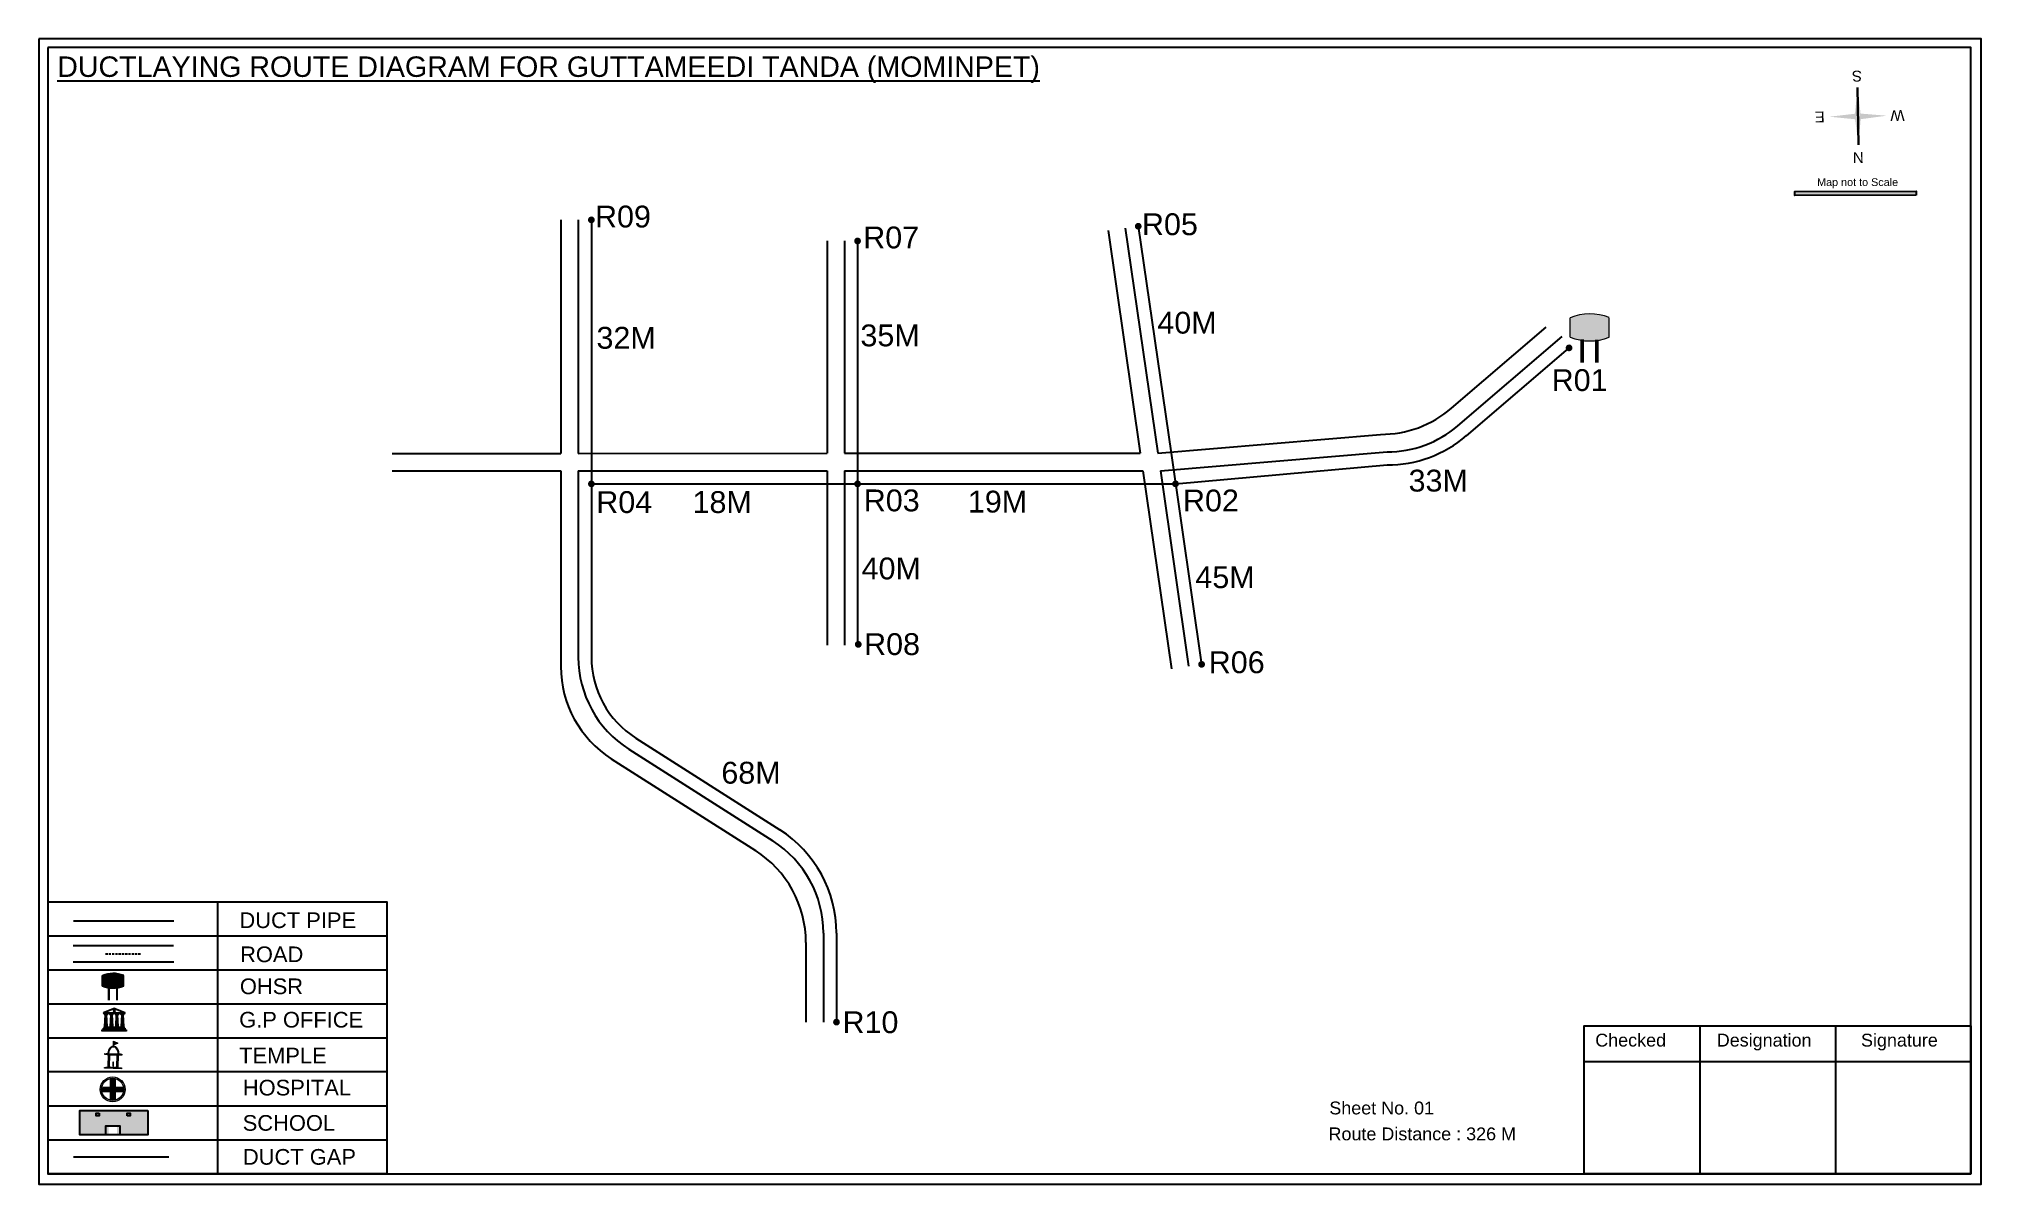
# Model space of a CAD drawing. Header units: inches. Extents: x 389 to 4342, y 151 to 675.
# Drawn here: x 2032 to 2922, y 151 to 675 of the extents above; entities that cross this region are included whole.
import ezdxf

# ---------------------------------------------------------------- set-up
doc = ezdxf.new("R2010")
doc.units = ezdxf.units.IN
doc.header["$MEASUREMENT"] = 0
doc.linetypes.add('DASHEDX2', pattern=[1.5, 1, -0.5])
for name, color, linetype in [('LANDMARK', 7, 'Continuous'), ('OHT', 7, 'Continuous'), ('pipe', 5, 'Continuous')]:
    doc.layers.add(name, color=color, linetype=linetype)
doc.styles.get("Standard").update_dxf_attribs({"font": 'arial.ttf'})

msp = doc.modelspace()

# ---------------------------------------------------------------- texts
at = {"color": 242, "true_color": 0xcd2027}
msp.add_text('%%UDUCTLAYING ROUTE DIAGRAM FOR GUTTAMEEDI TANDA (MOMINPET)', height=9.375, dxfattribs=at).set_placement((2040.63, 657.6))
for s, p in [('S', (2867.7, 660.47)), ('E', (2850.6, 641.77)), ('W', (2887.2, 642.41)), ('N', (2868.45, 623.18))]:
    msp.add_text(s, height=4.95, rotation=181.00631).set_placement(p)
for s, height, p in [('Map not to Scale', 3.5424, (2847.14, 607.63)), ('R09', 10, (2287.08, 588.64)), ('R07', 10, (2410, 579.07)), ('R05', 10, (2537.74, 585.12)), ('32M', 10, (2287.75, 533.12)), ('35M', 10, (2408.72, 534.21)), ('40M', 10, (2544.8, 540.03)), ('R01', 10, (2725.51, 513.74)), ('33M', 10, (2659.93, 467.7)), ('R04', 10, (2287.66, 457.87)), ('18M', 10, (2331.77, 457.88)), ('R03', 10, (2410.25, 458.64)), ('19M', 10, (2457.96, 458.09)), ('R02', 10, (2556.53, 458.6)), ('40M', 10, (2409.25, 427.48)), ('45M', 10, (2562.22, 423.48)), ('R08', 10, (2410.41, 392.83)), ('R06', 10, (2568.35, 384.52)), ('68M', 10, (2344.98, 333.93)), ('DUCT PIPE', 7.178, (2124.12, 267.79)), ('ROAD ', 7.178, (2124.43, 252.18)), ('OHSR', 7.178, (2124.33, 237.52)), ('G.P OFFICE', 7.178, (2124.01, 222.23)), ('R10', 10, (2400.51, 219.67)), ('Checked', 5.886, (2745.48, 213.52)), ('Designation', 5.886, (2801.18, 213.52)), ('Signature', 5.886, (2867.28, 213.52)), ('TEMPLE', 7.178, (2124, 205.81)), ('HOSPITAL', 7.178, (2125.68, 191.13)), ('Sheet No. 01', 5.886, (2623.61, 182.45)), ('SCHOOL', 7.178, (2125.62, 174.96)), ('Route Distance : 326 M', 5.886, (2623.24, 170.58)), ('DUCT GAP', 7.178, (2125.72, 159.41))]:
    msp.add_text(s, height=height).set_placement(p)

# ---------------------------------------------------------------- blocks, each defined once
blk = doc.blocks.new('OHT')
at = {"linetype": 'Continuous', "lineweight": 0, "true_color": 0x0ffffc}
blk.add_hatch(color=4, dxfattribs=at).paths.add_polyline_path([(0.012, 1), (0, 1, 0.101323), (-0.4, 0.916), (-0.4, 0.525, 0.194075), (0.399, 0.521), (0.399, 0.921, 0.097877)])
at = {"color": 4, "linetype": 'Continuous', "lineweight": 0, "true_color": 0x0ffffc, "flags": 128}
for points in [[(-0.4, 0.525), (-0.4, 0.916)], [(0.399, 0.521), (0.399, 0.921)]]:
    blk.add_lwpolyline(points, dxfattribs=at)
at = {"color": 4, "linetype": 'Continuous', "lineweight": 0, "true_color": 0x0ffffc, "const_width": 0.075, "flags": 128}
for points in [[(-0.15, 0), (-0.15, 0.475)], [(0.15, 0), (0.15, 0.473)]]:
    blk.add_lwpolyline(points, dxfattribs=at)
at = {"color": 4, "linetype": 'Continuous', "lineweight": 0, "true_color": 0x0ffffc}
for centre, radius, start, end in [((0.006, -0.019), 1.019, 67.3109, 113.4711), ((0.004, 1.513), 1.068, 247.7682, 291.7007)]:
    blk.add_arc(centre, radius, start, end, dxfattribs=at)
blk = doc.blocks.new('Government_Office')
at = {"linetype": 'Continuous', "lineweight": 0, "true_color": 0xff0000}
h = blk.add_hatch(color=1, dxfattribs=at)
h.paths.add_polyline_path([(0.44, 0.72), (0.45, 0.75), (0, 0.93), (-0.45, 0.75), (-0.44, 0.72)])
h.paths.add_polyline_path([(0.355, 0.75), (-0.355, 0.75), (0, 0.9)], flags=16)
h.paths.add_polyline_path([(0, 0.778, -1), (0, 0.872, -1)], flags=0)
h = blk.add_hatch(color=1, dxfattribs=at)
edge = h.paths.add_edge_path()
edge.add_arc((0, 0.825), 0.0467, 90, 270)
edge.add_arc((0, 0.825), 0.0467, 270, 450)
for points in [[(-0.5, 0.05), (0.5, 0.05), (0.5, 0), (-0.5, 0)], [(-0.45, 0.075), (-0.45, 0.12), (0.45, 0.12), (0.45, 0.075)], [(-0.4, 0.14), (-0.4, 0.18), (0.4, 0.18), (0.4, 0.14)]]:
    blk.add_hatch(color=1, dxfattribs=at).paths.add_polyline_path(points)
h = blk.add_hatch(color=1, dxfattribs=at)
edge = h.paths.add_edge_path()
edge.add_line((-0.27, 0.195), (-0.295, 0.675))
edge.add_line((-0.295, 0.675), (-0.29, 0.675))
edge.add_arc((-0.278, 0.688), 0.0176, 225.30401, 441.56588)
edge.add_line((-0.275, 0.705), (-0.395, 0.705))
edge.add_arc((-0.392, 0.688), 0.0176, 98.43412, 314.69599)
edge.add_line((-0.38, 0.675), (-0.375, 0.675))
edge.add_line((-0.375, 0.675), (-0.4, 0.195))
edge.add_line((-0.4, 0.195), (-0.27, 0.195))
h = blk.add_hatch(color=1, dxfattribs=at)
edge = h.paths.add_edge_path()
edge.add_line((-0.047, 0.195), (-0.072, 0.675))
edge.add_line((-0.072, 0.675), (-0.067, 0.675))
edge.add_arc((-0.054, 0.688), 0.0176, 225.30401, 441.56588)
edge.add_line((-0.052, 0.705), (-0.172, 0.705))
edge.add_arc((-0.169, 0.688), 0.0176, 98.43412, 314.69599)
edge.add_line((-0.157, 0.675), (-0.152, 0.675))
edge.add_line((-0.152, 0.675), (-0.177, 0.195))
edge.add_line((-0.177, 0.195), (-0.047, 0.195))
h = blk.add_hatch(color=1, dxfattribs=at)
edge = h.paths.add_edge_path()
edge.add_line((0.177, 0.195), (0.152, 0.675))
edge.add_line((0.152, 0.675), (0.157, 0.675))
edge.add_arc((0.169, 0.688), 0.0176, 225.30401, 441.56588)
edge.add_line((0.172, 0.705), (0.052, 0.705))
edge.add_arc((0.054, 0.688), 0.0176, 98.43412, 314.69599)
edge.add_line((0.067, 0.675), (0.072, 0.675))
edge.add_line((0.072, 0.675), (0.047, 0.195))
edge.add_line((0.047, 0.195), (0.177, 0.195))
h = blk.add_hatch(color=1, dxfattribs=at)
edge = h.paths.add_edge_path()
edge.add_line((0.4, 0.195), (0.375, 0.675))
edge.add_line((0.375, 0.675), (0.38, 0.675))
edge.add_arc((0.392, 0.688), 0.0176, 225.30401, 441.56588)
edge.add_line((0.395, 0.705), (0.275, 0.705))
edge.add_arc((0.278, 0.688), 0.0176, 98.43412, 314.69599)
edge.add_line((0.29, 0.675), (0.295, 0.675))
edge.add_line((0.295, 0.675), (0.27, 0.195))
edge.add_line((0.27, 0.195), (0.4, 0.195))
at = {"color": 1, "linetype": 'Continuous', "lineweight": 0, "true_color": 0xff0000, "flags": 128}
for points in [[(-0.45, 0.75), (-0.44, 0.72), (0.44, 0.72), (0.45, 0.75), (0, 0.93)], [(-0.355, 0.75), (0.355, 0.75), (0, 0.9)], [(-0.5, 0.05), (0.5, 0.05), (0.5, 0), (-0.5, 0)], [(-0.45, 0.075), (-0.45, 0.12), (0.45, 0.12), (0.45, 0.075)], [(-0.4, 0.14), (-0.4, 0.18), (0.4, 0.18), (0.4, 0.14)]]:
    blk.add_lwpolyline(points, close=True, dxfattribs=at)
for points in [[(0, 0.872, 1), (0, 0.778, 1)], [(-0.27, 0.195), (-0.295, 0.675), (-0.29, 0.675, 1.379694), (-0.275, 0.705), (-0.395, 0.705, 1.379694), (-0.38, 0.675), (-0.375, 0.675), (-0.4, 0.195)], [(-0.047, 0.195), (-0.072, 0.675), (-0.067, 0.675, 1.379694), (-0.052, 0.705), (-0.172, 0.705, 1.379694), (-0.157, 0.675), (-0.152, 0.675), (-0.177, 0.195)], [(0.177, 0.195), (0.152, 0.675), (0.157, 0.675, 1.379694), (0.172, 0.705), (0.052, 0.705, 1.379694), (0.067, 0.675), (0.072, 0.675), (0.047, 0.195)], [(0.4, 0.195), (0.375, 0.675), (0.38, 0.675, 1.379694), (0.395, 0.705), (0.275, 0.705, 1.379694), (0.29, 0.675), (0.295, 0.675), (0.27, 0.195)]]:
    blk.add_lwpolyline(points, format="xyb", close=True, dxfattribs=at)
blk = doc.blocks.new('Temple')
at = {"linetype": 'Continuous', "lineweight": 0, "true_color": 0xff0000}
h = blk.add_hatch(color=1, dxfattribs=at)
edge = h.paths.add_edge_path()
edge.add_line((0.175, 0.49), (0.225, 0.49))
edge.add_line((0.225, 0.49), (0.225, 0.497))
edge.add_line((0.225, 0.497), (0.307, 0.497))
edge.add_line((0.307, 0.497), (0.307, 0.533))
edge.add_line((0.307, 0.533), (0.257, 0.533))
edge.add_line((0.257, 0.533), (0.257, 0.54))
edge.add_line((0.257, 0.54), (0.2, 0.54))
edge.add_spline(control_points=[(0.2, 0.54), (0.2, 0.589), (0.19, 0.638), (0.142, 0.743), (0.092, 0.79), (0.027, 0.805), (0.02, 0.806), (0.012, 0.806)], knot_values=[4.712389, 4.712389, 4.712389, 4.712389, 5.278166, 5.278166, 6.117402, 6.117402, 6.223801, 6.223801, 6.223801, 6.223801], degree=3, periodic=0)
edge.add_line((0.012, 0.806), (0.012, 0.79))
edge.add_line((0.012, 0.79), (-0.012, 0.79))
edge.add_line((-0.012, 0.79), (-0.012, 0.806))
edge.add_spline(control_points=[(-0.012, 0.806), (-0.055, 0.802), (-0.096, 0.781), (-0.171, 0.699), (-0.197, 0.628), (-0.2, 0.55), (-0.2, 0.545), (-0.2, 0.54)], knot_values=[6.343965, 6.343965, 6.343965, 6.343965, 6.956638, 6.956638, 7.795874, 7.795874, 7.853982, 7.853982, 7.853982, 7.853982], degree=3, periodic=0)
edge.add_line((-0.2, 0.54), (-0.257, 0.54))
edge.add_line((-0.257, 0.54), (-0.257, 0.533))
edge.add_line((-0.257, 0.533), (-0.307, 0.533))
edge.add_line((-0.307, 0.533), (-0.307, 0.497))
edge.add_line((-0.307, 0.497), (-0.225, 0.497))
edge.add_line((-0.225, 0.497), (-0.225, 0.49))
edge.add_line((-0.225, 0.49), (-0.175, 0.49))
edge.add_line((-0.175, 0.49), (-0.175, 0.07))
edge.add_arc((-0.205, 0.07), 0.03, -90, 0, ccw=False)
edge.add_line((-0.205, 0.04), (-0.257, 0.04))
edge.add_line((-0.257, 0.04), (-0.257, 0.033))
edge.add_line((-0.257, 0.033), (-0.307, 0.033))
edge.add_line((-0.307, 0.033), (-0.307, 0))
edge.add_line((-0.307, 0), (0.307, 0))
edge.add_line((0.307, 0), (0.307, 0.033))
edge.add_line((0.307, 0.033), (0.257, 0.033))
edge.add_line((0.257, 0.033), (0.257, 0.04))
edge.add_line((0.257, 0.04), (0.205, 0.04))
edge.add_arc((0.205, 0.07), 0.03, 180, 270, ccw=False)
edge.add_line((0.175, 0.07), (0.175, 0.49))
h.paths.add_polyline_path([(0.125, 0.07, -0.414214), (0.095, 0.04), (0.05, 0.04), (0.05, 0.033), (-0.05, 0.033), (-0.05, 0.04), (-0.095, 0.04, -0.414214), (-0.125, 0.07), (-0.125, 0.497), (0.125, 0.497)], flags=16)
edge = h.paths.add_edge_path(flags=16)
edge.add_ellipse((0, 0.54), major_axis=(0, 0.242), ratio=0.722808, start_angle=270, end_angle=450, ccw=False)
edge.add_line((0.175, 0.54), (-0.175, 0.54))
h.paths.add_polyline_path([(0.012, 0.23), (0.012, 0.07), (-0.012, 0.07), (-0.012, 0.23)], flags=0)
h = blk.add_hatch(color=1, dxfattribs=at)
edge = h.paths.add_edge_path()
edge.add_line((0.012, 0.857), (0, 0.85))
edge.add_line((0, 0.85), (-0.003, 0.925))
edge.add_line((-0.003, 0.925), (-0.012, 0.925))
edge.add_line((-0.012, 0.925), (-0.012, 0.806))
edge.add_spline(control_points=[(-0.012, 0.806), (-0.004, 0.807), (0.004, 0.807), (0.012, 0.806)], knot_values=[6.223801, 6.223801, 6.223801, 6.223801, 6.343965, 6.343965, 6.343965, 6.343965], degree=3, periodic=0)
edge.add_line((0.012, 0.806), (0.012, 0.857))
h = blk.add_hatch(color=1, dxfattribs=at)
edge = h.paths.add_edge_path()
edge.add_line((0.012, 0.79), (0.012, 0.806))
edge.add_spline(control_points=[(0.012, 0.806), (0.004, 0.807), (-0.004, 0.807), (-0.012, 0.806)], knot_values=[6.223801, 6.223801, 6.223801, 6.223801, 6.343965, 6.343965, 6.343965, 6.343965], degree=3, periodic=0)
edge.add_line((-0.012, 0.806), (-0.012, 0.79))
edge.add_line((-0.012, 0.79), (0.012, 0.79))
at = {"linetype": 'Continuous', "lineweight": 0, "true_color": 0xe66000}
blk.add_hatch(color=32, dxfattribs=at).paths.add_polyline_path([(-0.006, 1), (0.147, 0.931), (0, 0.85)])
at = {"color": 1, "linetype": 'Continuous', "lineweight": 0, "true_color": 0xff0000, "flags": 128}
for points in [[(0.012, 0.925), (-0.012, 0.925), (-0.012, 0.79), (0.012, 0.79)], [(0.012, 0.23), (-0.012, 0.23), (-0.012, 0.07), (0.012, 0.07)]]:
    blk.add_lwpolyline(points, close=True, dxfattribs=at)
at = {"color": 32, "linetype": 'Continuous', "lineweight": 0, "true_color": 0xe66000, "flags": 128}
blk.add_lwpolyline([(-0.006, 1), (0.147, 0.931), (0, 0.85), (-0.006, 1)], dxfattribs=at)
at = {"color": 1, "linetype": 'Continuous', "lineweight": 0, "true_color": 0xff0000, "flags": 128}
blk.add_lwpolyline([(0.2, 0.54), (0.257, 0.54), (0.257, 0.533), (0.307, 0.533), (0.307, 0.497), (0.225, 0.497), (0.225, 0.49), (0.175, 0.49), (0.175, 0.07, 0.414214), (0.205, 0.04), (0.257, 0.04), (0.257, 0.033), (0.307, 0.033), (0.307, 0), (-0.307, 0), (-0.307, 0.033), (-0.257, 0.033), (-0.257, 0.04), (-0.205, 0.04, 0.414214), (-0.175, 0.07), (-0.175, 0.49), (-0.225, 0.49), (-0.225, 0.497), (-0.307, 0.497), (-0.307, 0.533), (-0.257, 0.533), (-0.257, 0.54), (-0.2, 0.54)], format="xyb", dxfattribs=at)
blk.add_lwpolyline([(-0.175, 0.54), (0.175, 0.54)], dxfattribs=at)
blk.add_lwpolyline([(0.125, 0.497), (0.125, 0.07, -0.414214), (0.095, 0.04), (0.05, 0.04), (0.05, 0.033), (-0.05, 0.033), (-0.05, 0.04), (-0.095, 0.04, -0.414214), (-0.125, 0.07), (-0.125, 0.497)], format="xyb", close=True, dxfattribs=at)
at = {"color": 1, "linetype": 'Continuous', "lineweight": 0, "true_color": 0xff0000}
blk.add_ellipse((0, 0.54), major_axis=(0, 0.242), ratio=0.722808, start_param=4.712389, end_param=7.853982, dxfattribs=at)
blk.add_open_spline([(0.2, 0.54), (0.2, 0.589), (0.19, 0.638), (0.142, 0.743), (0.092, 0.79), (-0.023, 0.816), (-0.085, 0.794), (-0.171, 0.699), (-0.197, 0.628), (-0.2, 0.55), (-0.2, 0.545), (-0.2, 0.54)], degree=3, knots=[4.712389, 4.712389, 4.712389, 4.712389, 5.278166, 5.278166, 6.117402, 6.117402, 6.956638, 6.956638, 7.795874, 7.795874, 7.853982, 7.853982, 7.853982, 7.853982], dxfattribs=at)
blk = doc.blocks.new('*U6')
at = {"color": 0, "linetype": 'DASHEDX2', "transparency": 16777216}
blk.add_line((-8.22, 0), (8.01, 0), dxfattribs=at)
blk = doc.blocks.new('Hospital')
at = {"linetype": 'Continuous', "lineweight": 0, "true_color": 0x000000}
h = blk.add_hatch(color=18, dxfattribs=at)
h.paths.add_polyline_path([(-0.5, 0, 1), (0.5, 0, 1)])
h.paths.add_polyline_path([(0.446, 0, -1), (-0.446, 0, -1)], flags=16)
at = {"linetype": 'Continuous', "true_color": 0xff0000}
blk.add_hatch(color=1, dxfattribs=at).paths.add_polyline_path([(-0.394, 0.08), (-0.08, 0.08), (-0.08, 0.394), (0.08, 0.394), (0.08, 0.08), (0.394, 0.08), (0.394, -0.08), (0.08, -0.08), (0.08, -0.394), (-0.08, -0.394), (-0.08, -0.08), (-0.394, -0.08)])
at = {"color": 1, "linetype": 'Continuous', "true_color": 0xff0000, "flags": 128}
blk.add_lwpolyline([(-0.394, 0.08), (-0.08, 0.08), (-0.08, 0.394), (0.08, 0.394), (0.08, 0.08), (0.394, 0.08), (0.394, -0.08), (0.08, -0.08), (0.08, -0.394), (-0.08, -0.394), (-0.08, -0.08), (-0.394, -0.08)], close=True, dxfattribs=at)
at = {"color": 18, "linetype": 'Continuous', "lineweight": 0, "true_color": 0x000000}
for radius in [0.5, 0.446]:
    blk.add_circle((0, 0), radius, dxfattribs=at)

# ---------------------------------------------------------------- hatches: boundary and pattern name
at = {"true_color": 0x0093dd}
h = msp.add_hatch(color=142, dxfattribs=at)
h.dxf.hatch_style = 1
h.paths.add_polyline_path([(2836.97, 605.13), (2836.97, 603.29), (2892.48, 603.41), (2892.48, 605.26)])
at = {"ltscale": 0.5}
h = msp.add_hatch(color=5, dxfattribs=at)
h.dxf.hatch_style = 1
h.paths.add_polyline_path([(2286.97, 592.12, 1), (2283.85, 592.12, 1)])
h = msp.add_hatch(color=5, dxfattribs=at)
h.dxf.hatch_style = 1
h.paths.add_polyline_path([(2537.6, 589.2, 1), (2534.48, 589.2, 1)])
h = msp.add_hatch(color=5, dxfattribs=at)
h.dxf.hatch_style = 1
h.paths.add_polyline_path([(2408.98, 582.45, 1), (2405.86, 582.45, 1)])
h = msp.add_hatch(color=5, dxfattribs=at)
h.dxf.hatch_style = 1
h.paths.add_polyline_path([(2735.04, 533.5, 1), (2731.92, 533.5, 1)])
h = msp.add_hatch(color=5, dxfattribs=at)
h.dxf.hatch_style = 1
h.paths.add_polyline_path([(2286.99, 471.2, 1), (2283.87, 471.2, 1)])
h = msp.add_hatch(color=5, dxfattribs=at)
h.dxf.hatch_style = 1
h.paths.add_polyline_path([(2408.98, 471.21, 1), (2405.86, 471.21, 1)])
h = msp.add_hatch(color=5, dxfattribs=at)
h.dxf.hatch_style = 1
h.paths.add_polyline_path([(2554.68, 471.23, 1), (2551.56, 471.23, 1)])
h = msp.add_hatch(color=5, dxfattribs=at)
h.dxf.hatch_style = 1
h.paths.add_polyline_path([(2409.29, 397.72, 1), (2406.17, 397.72, 1)])
h = msp.add_hatch(color=5, dxfattribs=at)
h.dxf.hatch_style = 1
h.paths.add_polyline_path([(2566.64, 388.57, 1), (2563.52, 388.57, 1)])
h = msp.add_hatch(color=5, dxfattribs=at)
h.dxf.hatch_style = 1
h.paths.add_polyline_path([(2399.29, 224.73, 1), (2396.18, 224.73, 1)])
at = {"true_color": 0xc8c92d}
h = msp.add_hatch(color=52, dxfattribs=at)
h.dxf.hatch_style = 1
h.paths.add_polyline_path([(2057.16, 184.2), (2050.99, 184.2), (2050.99, 173.11), (2057.16, 173.11)])
h.paths.add_polyline_path([(2082, 184.2), (2075.84, 184.2), (2075.84, 173.11), (2082, 173.11)])
at = {"true_color": 0x293189}
h = msp.add_hatch(color=177, dxfattribs=at)
h.dxf.hatch_style = 1
h.paths.add_polyline_path([(2075.84, 184.2), (2057.16, 184.2), (2057.16, 173.11), (2064.17, 173.11), (2064.17, 176.74), (2068.02, 176.74), (2068.02, 173.11), (2075.84, 173.11)])
h.paths.add_polyline_path([(2059.82, 181.73), (2058.45, 181.73), (2058.45, 182.99), (2059.82, 182.99)], flags=16)
h.paths.add_polyline_path([(2072.7, 181.73), (2072.7, 182.99), (2074.07, 182.99), (2074.07, 181.73)], flags=16)

# ---------------------------------------------------------------- linework, layer by layer
for p, q in [((2865.69, 652.74), (2866.15, 626.45)), ((2866.15, 626.45), (2865.69, 652.74)), ((2865.69, 652.74), (2866.15, 626.45)), ((2865.92, 639.62), (2865.69, 652.74)), ((2271.41, 592.12), (2271.42, 485.2)), ((2279.41, 592.12), (2279.42, 485.2)), ((2530.1, 588.34), (2545.03, 485.23)), ((2393.42, 582.45), (2393.42, 485.21)), ((2401.42, 582.45), (2401.42, 485.21)), ((2522.18, 587.2), (2536.94, 485.23)), ((2679.61, 505.85), (2723.05, 543)), ((2682.56, 497.85), (2730.36, 538.73)), ((2545.03, 485.23), (2647.12, 493.86)), ((2194.17, 485.19), (2271.42, 485.2)), ((2279.42, 485.2), (2393.42, 485.21)), ((2401.42, 485.21), (2536.94, 485.23)), ((2546.19, 477.23), (2650.07, 485.86)), ((2194.17, 477.19), (2271.42, 477.2)), ((2271.42, 477.2), (2271.42, 387.52)), ((2279.42, 477.2), (2393.42, 477.21)), ((2279.42, 477.2), (2279.42, 391.91)), ((2393.42, 477.21), (2393.42, 397.38)), ((2401.42, 477.21), (2538.1, 477.23)), ((2401.42, 477.21), (2401.42, 397.38)), ((2538.1, 477.23), (2551.23, 386.57)), ((2546.19, 477.23), (2559.14, 387.72)), ((2302.56, 349.74), (2368.6, 307.67)), ((2294.56, 345.35), (2360.6, 303.28)), ((2036.31, 279.64), (2036.31, 156.42)), ((2114.08, 279.64), (2114.08, 155.21)), ((2191.84, 264.08), (2036.31, 264.08)), ((2047.97, 259.79), (2093.85, 259.79)), ((2383.74, 261.11), (2383.74, 224.73)), ((2391.74, 265.5), (2391.74, 224.73)), ((2047.97, 252.27), (2094.09, 252.27)), ((2191.84, 248.53), (2036.31, 248.53)), ((2191.84, 232.98), (2036.31, 232.98)), ((2191.84, 217.42), (2036.31, 217.42)), ((2191.84, 201.87), (2036.31, 201.87)), ((2036.31, 186.32), (2191.84, 186.32)), ((2036.31, 170.77), (2191.84, 170.77)), ((2036.31, 156.42), (2036.31, 155.21)), ((2036.31, 156.19), (2036.31, 155.23)), ((2191.84, 155.21), (2036.31, 155.21))]:
    msp.add_line(p, q)
at = {"color": 1}
msp.add_line((2866.15, 626.45), (2865.92, 639.61), dxfattribs=at)
at = {"color": 5}
msp.add_line((2553.12, 471.23), (2650.07, 479.86), dxfattribs=at)
at = {"color": 242, "true_color": 0xcd2027}
for p, q in [((2793.37, 223.06), (2793.37, 155.17)), ((2855.57, 223.06), (2855.57, 155.17)), ((2740.41, 206.61), (2917.63, 206.61))]:
    msp.add_line(p, q, dxfattribs=at)
for points in [[(2032.19, 675.01), (2032.19, 150.52), (2922.34, 150.52), (2922.34, 675.01)], [(2036.31, 671), (2036.31, 155.23), (2917.63, 155.23), (2917.63, 671)], [(2082.07, 184.2), (2082.07, 173.11), (2050.99, 173.11), (2050.99, 184.2)], [(2059.82, 182.99), (2059.82, 181.73), (2058.45, 181.73), (2058.45, 182.99)], [(2072.7, 181.73), (2072.7, 182.99), (2074.07, 182.99), (2074.07, 181.73)]]:
    msp.add_lwpolyline(points, close=True)
at = {"color": 142, "true_color": 0x0093dd}
msp.add_lwpolyline([(2892.48, 603.41), (2836.97, 603.29), (2836.97, 605.13), (2892.48, 605.26), (2892.48, 603.41)], dxfattribs=at)
for points in [[(2191.84, 155.21), (2191.84, 279.64), (2036.31, 279.64)], [(2062.84, 173.11), (2062.84, 177.21), (2069.36, 177.21), (2069.36, 173.11)]]:
    msp.add_lwpolyline(points)
at = {"color": 242, "true_color": 0xcd2027}
msp.add_lwpolyline([(2917.63, 155.17), (2740.41, 155.17), (2740.41, 223.06), (2917.63, 223.06)], close=True, dxfattribs=at)
for centre, start, end in [((2647.11, 543.86), 270.00769, 310.53439), ((2650.06, 535.86), 270.00769, 310.53439), ((2329.42, 391.91), 180, 237.5023), ((2321.42, 387.52), 180, 237.5023), ((2333.74, 261.11), 0, 57.5023), ((2341.74, 265.5), 0, 57.5023)]:
    msp.add_arc(centre, 50, start, end)
for points in [[(2867.22, 639.63), (2864.4, 639.58), (2865.69, 652.74)], [(2867.22, 639.63), (2864.4, 639.58), (2865.69, 652.74)], [(2865.89, 640.89), (2865.94, 638.07), (2852.77, 639.36)], [(2865.89, 640.89), (2865.94, 638.07), (2852.77, 639.36)], [(2865.89, 640.9), (2865.94, 638.07), (2879.07, 639.83)], [(2865.89, 640.9), (2865.94, 638.07), (2879.07, 639.83)]]:
    msp.add_solid(points)
at = {"color": 1}
msp.add_solid([(2867.22, 639.63), (2864.4, 639.58), (2866.15, 626.45)], dxfattribs=at)
msp.add_solid([(2867.22, 639.63), (2864.4, 639.58), (2866.15, 626.45)], dxfattribs=at)
at = {"layer": 'OHT', "color": 5}
msp.add_line((2048.14, 271.17), (2094.02, 271.17), dxfattribs=at)
at = {"layer": 'OHT', "color": 1}
msp.add_line((2048.14, 162.99), (2091.73, 162.99), dxfattribs=at)
at = {"layer": 'pipe'}
for p, q in [((2285.41, 592.12), (2285.42, 485.2)), ((2536.04, 589.2), (2551.09, 485.23)), ((2407.42, 582.45), (2407.42, 485.21)), ((2686.46, 493.29), (2734.26, 534.17)), ((2285.42, 485.2), (2285.42, 391.91)), ((2407.42, 485.21), (2407.42, 397.38)), ((2551.09, 485.23), (2565.08, 388.57)), ((2285.42, 471.2), (2393.42, 471.21)), ((2393.42, 471.21), (2553.12, 471.23)), ((2305.78, 354.8), (2371.82, 312.73)), ((2397.74, 265.5), (2397.74, 224.73))]:
    msp.add_line(p, q, dxfattribs=at)
for centre, radius, start, end in [((2650.06, 535.86), 56, 270.00769, 310.53439), ((2329.42, 391.91), 44, 180, 237.5023), ((2341.74, 265.5), 56, 0, 57.5023)]:
    msp.add_arc(centre, radius, start, end, dxfattribs=at)

# ---------------------------------------------------------------- block references
at = {"linetype": 'DASHEDX2'}
msp.add_blockref('*U6', (2070.97, 256.03), dxfattribs=at)
at = {"layer": 'LANDMARK'}
for name, p, xscale, yscale, zscale in [('Government_Office', (2066.73, 220.57), 11.32114773247135, 11.32114773247135, 11.32114773247135), ('Hospital', (2066.04, 193.91), 11.41772014427468, 11.41772014427468, 11.41772014427468)]:
    msp.add_blockref(name, p, dxfattribs=dict(at, xscale=xscale, yscale=yscale, zscale=zscale))
at = {"layer": 'LANDMARK', "xscale": 12.62452535729322, "yscale": 12.62452535729322, "zscale": 12.62452535729322, "rotation": 358.3713438591284}
msp.add_blockref('Temple', (2066.16, 203.44), dxfattribs=at)
at = {"layer": 'OHT'}
for p, xscale, yscale, zscale in [((2742.9, 526.69), 22.41341502807723, 22.41341502807723, 22.41341502807723), ((2066.14, 234.67), 12.45189723782068, 12.45189723782068, 12.45189723782068)]:
    msp.add_blockref('OHT', p, dxfattribs=dict(at, xscale=xscale, yscale=yscale, zscale=zscale))

msp.set_redraw_order([(e.dxf.handle, doc.entitydb.next_handle()) for e in msp.query("TEXT MTEXT ATTDEF DIMENSION ARC_DIMENSION")])  # texts and dimensions are drawn at this point

doc.saveas('drawing.dxf')
